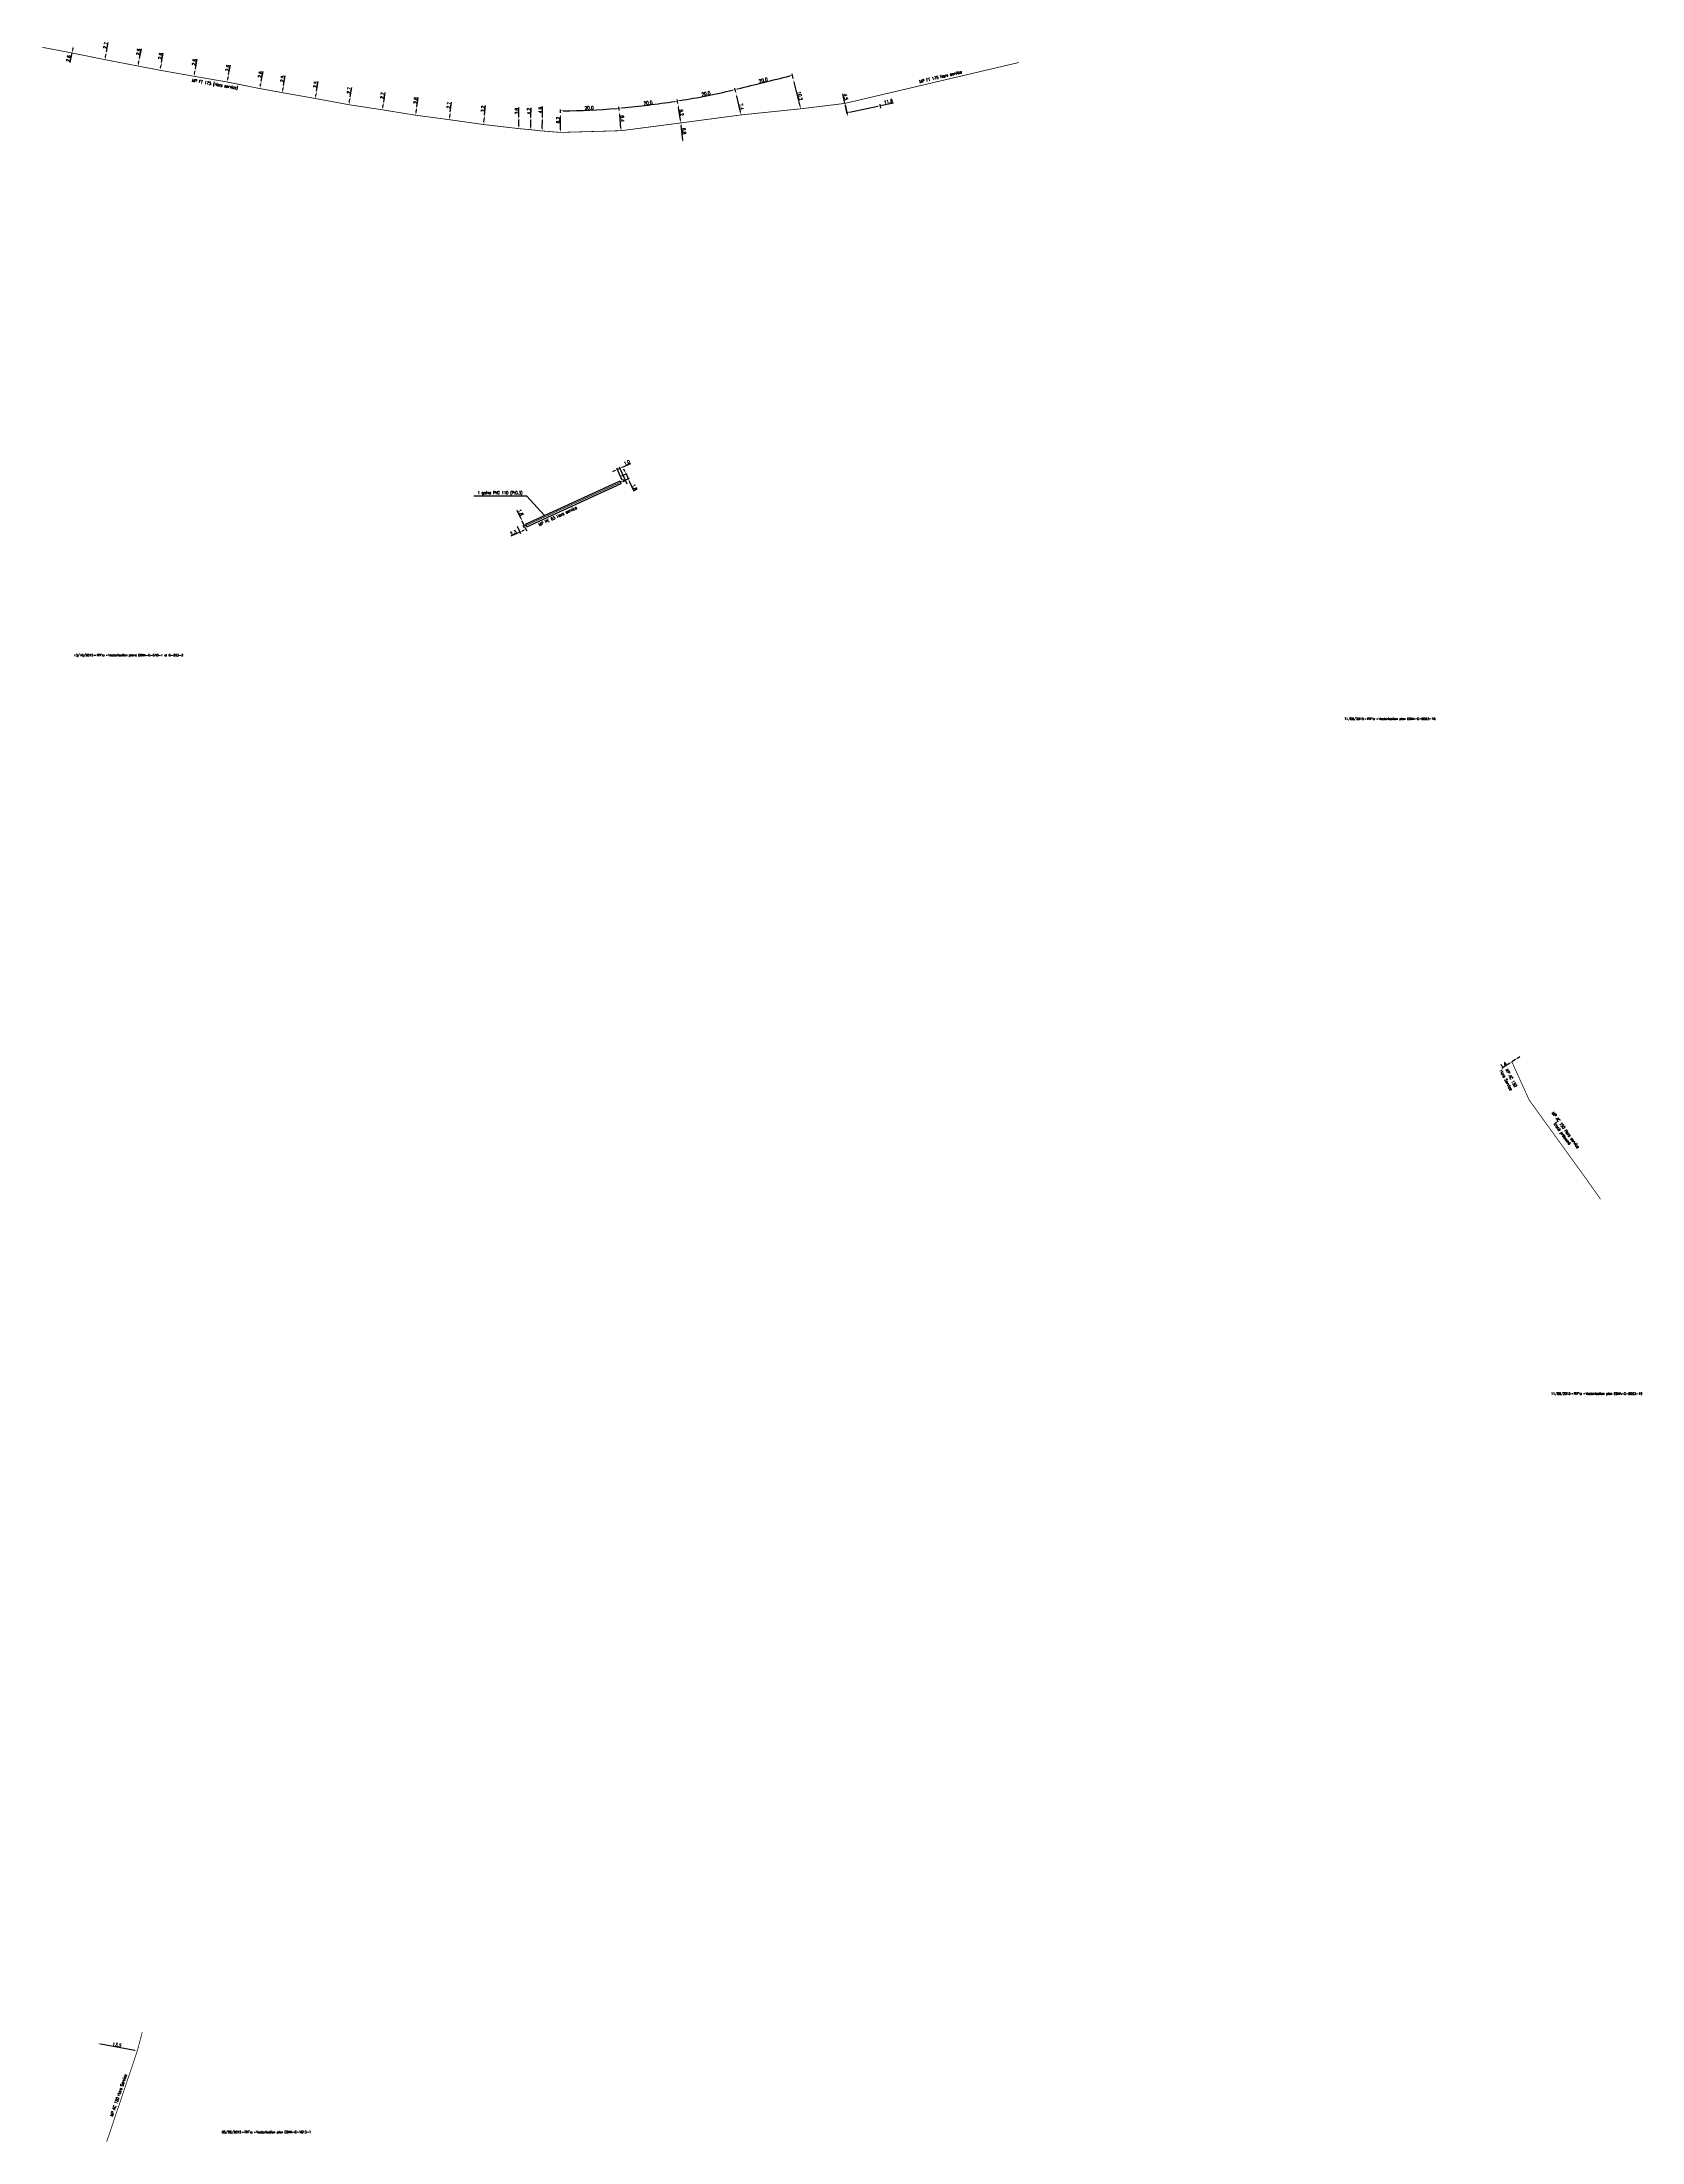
# Model space of a CAD drawing. Header units: millimetres. Extents: x 185000 to 185541, y 127257 to 127968.
import ezdxf
from ezdxf.enums import TextEntityAlignment as Align

# ---------------------------------------------------------------- set-up
doc = ezdxf.new("R2010")
doc.units = ezdxf.units.MM
doc.header["$PDMODE"] = 34
doc.layers.get('0').update_dxf_attribs({"linetype": 'CONTINUOUS'})
doc.layers.get('DEFPOINTS').update_dxf_attribs({"linetype": 'CONTINUOUS'})
doc.layers.add('G_908', color=5, linetype='CONTINUOUS')
doc.layers.add('G_910', color=7, linetype='CONTINUOUS', plot=False)
doc.styles.get("Standard").update_dxf_attribs({"font": 'romans.shx', "width": 0.85})
doc.linetypes.add('BP_HS', pattern='A,2,-1,["G",Standard,S=0.85,R=0,X=-0.27,Y=-0.4],-1', length=4)
doc.linetypes.add('G_TYPB_PE', pattern='A,5,-0.3,["o",Standard,S=1.5,R=0,X=0,Y=-0.5],-1.65', length=6.95)
doc.linetypes.add('MP_HS', pattern='A,2,-1,["G",Standard,S=0.85,R=0,X=-0.27,Y=-0.4],-1', length=4)
doc.dimstyles.get("Standard").update_dxf_attribs({"dimtxt": 1.5, "dimasz": 1.2, "dimexe": 0.625, "dimexo": 0.625, "dimgap": 0.25, "dimtad": 1, "dimdec": 1, "dimzin": 0, "dimdsep": 46, "dimtxsty": 'Standard', "dimcen": -0.5, "dimadec": 0, "dimazin": 0, "dimtfac": 1, "dimtdec": 1, "dimtmove": 0, "dimatfit": 3, "dimfxl": 0, "dimtolj": 1, "dimtzin": 0, "dimarcsym": 0})

# ---------------------------------------------------------------- blocks, each defined once
blk = doc.blocks.new('*D2')
at = {"layer": 'DEFPOINTS', "color": 0, "linetype": 'Continuous', "transparency": 16777216}
for p in [(185195.5, 127824.01), (185196.39, 127819.61), (185198.13, 127818.18)]:
    blk.add_point(p, dxfattribs=at)
at = {"layer": 'G_908', "color": 0, "linetype": 'Continuous', "lineweight": -2, "transparency": 16777216}
for p, q in [((185196.2, 127820.04), (185194.39, 127824.02)), ((185194.59, 127823.6), (185195.5, 127824.01)), ((185197.94, 127818.61), (185195.31, 127824.44)), ((185196.32, 127824.38), (185199.18, 127825.68)), ((185193.77, 127823.23), (185192.95, 127822.86))]:
    blk.add_line(p, q, dxfattribs=at)
at = {"layer": 'G_908', "color": 0, "linetype": 'Continuous', "transparency": 16777216}
for points in [[(185193.71, 127823.36), (185193.83, 127823.09), (185194.59, 127823.6)], [(185196.26, 127824.52), (185196.38, 127824.24), (185195.5, 127824.01)]]:
    blk.add_solid(points, dxfattribs=at)
at = {"layer": 'G_908', "color": 0, "linetype": 'Continuous', "transparency": 16777216, "insert": (185197.85, 127825.9), "char_height": 1.125, "attachment_point": 5, "rotation": 24.34102}
blk.add_mtext('\\A1;1.0', dxfattribs=at)
blk = doc.blocks.new('*D3')
at = {"layer": 'DEFPOINTS', "color": 0, "linetype": 'Continuous', "transparency": 16777216}
for p in [(185195.65, 127821.25), (185196.39, 127819.61), (185197.53, 127822.1)]:
    blk.add_point(p, dxfattribs=at)
at = {"layer": 'G_908', "color": 0, "linetype": 'Continuous', "lineweight": -2, "transparency": 16777216}
for p, q in [((185197.16, 127822.92), (185196.79, 127823.74)), ((185196.08, 127821.44), (185197.96, 127822.3)), ((185196.82, 127819.8), (185198.7, 127820.66)), ((185197.53, 127822.1), (185198.27, 127820.46)), ((185198.64, 127819.64), (185200.19, 127816.23))]:
    blk.add_line(p, q, dxfattribs=at)
at = {"layer": 'G_908', "color": 0, "linetype": 'Continuous', "transparency": 16777216}
for points in [[(185197.3, 127822.98), (185197.02, 127822.86), (185197.53, 127822.1)], [(185198.78, 127819.7), (185198.51, 127819.58), (185198.27, 127820.46)]]:
    blk.add_solid(points, dxfattribs=at)
at = {"layer": 'G_908', "color": 0, "linetype": 'Continuous', "transparency": 16777216, "insert": (185200.41, 127817.56), "char_height": 1.125, "attachment_point": 5, "rotation": 294.34102}
blk.add_mtext('\\A1;1.8', dxfattribs=at)
blk = doc.blocks.new('*D4')
at = {"layer": 'DEFPOINTS', "color": 0, "linetype": 'Continuous', "transparency": 16777216}
for p in [(185160.45, 127804.86), (185161.57, 127802.4), (185163.16, 127804.45)]:
    blk.add_point(p, dxfattribs=at)
at = {"layer": 'G_908', "color": 0, "linetype": 'Continuous', "lineweight": -2, "transparency": 16777216}
for p, q in [((185161.57, 127802.4), (185158.59, 127801.03)), ((185160.64, 127804.43), (185161.77, 127801.97)), ((185162.85, 127802.98), (185162.39, 127802.77)), ((185163.36, 127804.02), (185163.86, 127802.93))]:
    blk.add_line(p, q, dxfattribs=at)
at = {"layer": 'G_908', "color": 0, "linetype": 'Continuous', "transparency": 16777216}
for points in [[(185162.33, 127802.91), (185162.45, 127802.64), (185161.57, 127802.4)], [(185162.78, 127803.12), (185162.91, 127802.84), (185163.66, 127803.35)]]:
    blk.add_solid(points, dxfattribs=at)
at = {"layer": 'G_908', "color": 0, "linetype": 'Continuous', "transparency": 16777216, "insert": (185159.36, 127802.21), "char_height": 1.125, "attachment_point": 5, "rotation": 24.57431}
blk.add_mtext('\\A1;2.3', dxfattribs=at)
blk = doc.blocks.new('*D5')
at = {"layer": 'DEFPOINTS', "color": 0, "linetype": 'Continuous', "transparency": 16777216}
for p in [(185162.42, 127806.08), (185162.42, 127806.08), (185163.16, 127804.45)]:
    blk.add_point(p, dxfattribs=at)
at = {"layer": 'G_908', "color": 0, "linetype": 'Continuous', "lineweight": -2, "transparency": 16777216}
for p, q in [((185162.04, 127806.9), (185160.73, 127809.76)), ((185163.16, 127804.45), (185162.42, 127806.08)), ((185163.54, 127803.63), (185163.91, 127802.81))]:
    blk.add_line(p, q, dxfattribs=at)
at = {"layer": 'G_908', "color": 0, "linetype": 'Continuous', "transparency": 16777216}
for points in [[(185162.18, 127806.96), (185161.91, 127806.84), (185162.42, 127806.08)], [(185163.68, 127803.69), (185163.4, 127803.57), (185163.16, 127804.45)]]:
    blk.add_solid(points, dxfattribs=at)
at = {"layer": 'G_908', "color": 0, "linetype": 'Continuous', "transparency": 16777216, "insert": (185161.88, 127809.05), "char_height": 1.125, "attachment_point": 5, "rotation": 294.57431}
blk.add_mtext('\\A1;1.8', dxfattribs=at)
blk = doc.blocks.new('G_340_07')
at = {"color": 0, "linetype": 'Continuous', "const_width": 0.25, "flags": 128}
blk.add_lwpolyline([(0, 0), (0.35, 0)], dxfattribs=at)
at = {"color": 0, "linetype": 'Continuous', "flags": 128}
blk.add_lwpolyline([(0.35, -0.5), (0.35, 0.5)], dxfattribs=at)
at = {"color": 0, "linetype": 'Continuous', "width": 0.75, "flags": 3}
for tag, p in [('DEF_COUP', (0, -7.5)), ('DEF_LEG', (0, -5)), ('DEF_TYPE', (0, -10))]:
    blk.add_attdef(tag, text='', height=1.2, dxfattribs=at).set_placement(p, align=Align.MIDDLE)
blk = doc.blocks.new('*D6')
at = {"layer": 'DEFPOINTS', "color": 0, "linetype": 'Continuous', "ltscale": 0.5, "transparency": 16777216}
for p in [(185018.85, 127290.68), (185018.85, 127290.68), (185032.13, 127288.28)]:
    blk.add_point(p, dxfattribs=at)
at = {"layer": 'G_908', "color": 0, "linetype": 'Continuous', "lineweight": -2, "ltscale": 0.5, "transparency": 16777216}
blk.add_line((185031.25, 127288.44), (185019.73, 127290.52), dxfattribs=at)
at = {"layer": 'G_908', "color": 0, "linetype": 'Continuous', "ltscale": 0.5, "transparency": 16777216}
for points in [[(185019.76, 127290.67), (185019.71, 127290.38), (185018.85, 127290.68)], [(185031.27, 127288.59), (185031.22, 127288.29), (185032.13, 127288.28)]]:
    blk.add_solid(points, dxfattribs=at)
at = {"layer": 'G_908', "color": 0, "linetype": 'Continuous', "ltscale": 0.5, "transparency": 16777216, "insert": (185025.24, 127290.29), "char_height": 1.125, "attachment_point": 5, "rotation": 349.73379}
blk.add_mtext('\\A1;13.5', dxfattribs=at)
blk = doc.blocks.new('GIS_MODF')
at = {"color": 0, "linetype": 'Continuous', "flags": 128}
for points in [[(-2.26, -0.01), (-1.76, -0.01)], [(1.76, -0.01), (2.26, -0.01)]]:
    blk.add_lwpolyline(points, dxfattribs=at)
at = {"color": 0, "linetype": 'Continuous'}
blk.add_attdef('DATE', text='', height=0.75, dxfattribs=at).set_placement((-2.58, -0.39), align=Align.RIGHT)
at = {"color": 0, "linetype": 'Continuous', "width": 3.590909}
blk.add_attdef('USER', text='', height=0.75, dxfattribs=at).set_placement((-1.52, -0.39), (1.31, -0.39), align=Align.FIT)
at = {"color": 0, "linetype": 'Continuous'}
blk.add_attdef('DESC', (2.53, -0.39), '', height=0.75, dxfattribs=at)
blk = doc.blocks.new('*D7')
at = {"layer": 'DEFPOINTS', "color": 0, "linetype": 'Continuous', "ltscale": 0.5, "transparency": 16777216}
for p in [(185497.32, 127623.09), (185498.49, 127623.86), (185498.49, 127623.86)]:
    blk.add_point(p, dxfattribs=at)
at = {"layer": 'G_908', "color": 0, "linetype": 'Continuous', "lineweight": -2, "ltscale": 0.5, "transparency": 16777216}
for p, q in [((185499.24, 127624.36), (185500, 127624.85)), ((185496.57, 127622.59), (185493.91, 127620.84)), ((185498.49, 127623.86), (185497.32, 127623.09))]:
    blk.add_line(p, q, dxfattribs=at)
at = {"layer": 'G_908', "color": 0, "linetype": 'Continuous', "ltscale": 0.5, "transparency": 16777216}
for points in [[(185499.16, 127624.48), (185499.33, 127624.23), (185498.49, 127623.86)], [(185496.49, 127622.72), (185496.66, 127622.47), (185497.32, 127623.09)]]:
    blk.add_solid(points, dxfattribs=at)
at = {"layer": 'G_908', "color": 0, "linetype": 'Continuous', "ltscale": 0.5, "transparency": 16777216, "insert": (185494.45, 127622.09), "char_height": 1.125, "attachment_point": 5, "rotation": 33.42538}
blk.add_mtext('\\A1;1.4', dxfattribs=at)
blk = doc.blocks.new('*D8')
at = {"layer": 'DEFPOINTS', "color": 0, "linetype": 'Continuous', "ltscale": 0.5, "transparency": 16777216}
for p in [(185175.29, 127937.73), (185175.3, 127943.93), (185175.3, 127943.93)]:
    blk.add_point(p, dxfattribs=at)
at = {"layer": 'G_908', "color": 0, "linetype": 'Continuous', "lineweight": -2, "ltscale": 0.5, "transparency": 16777216}
blk.add_line((185175.29, 127938.63), (185175.3, 127943.03), dxfattribs=at)
at = {"layer": 'G_908', "color": 0, "linetype": 'Continuous', "ltscale": 0.5, "transparency": 16777216}
for points in [[(185175.14, 127938.63), (185175.44, 127938.63), (185175.29, 127937.73)], [(185175.15, 127943.03), (185175.45, 127943.03), (185175.3, 127943.93)]]:
    blk.add_solid(points, dxfattribs=at)
at = {"layer": 'G_908', "color": 0, "linetype": 'Continuous', "ltscale": 0.5, "transparency": 16777216, "insert": (185174.55, 127941.9), "char_height": 1.125, "attachment_point": 5, "rotation": 89.83767}
blk.add_mtext('\\A1;6.2', dxfattribs=at)
blk = doc.blocks.new('*D9')
at = {"layer": 'DEFPOINTS', "color": 0, "linetype": 'Continuous', "ltscale": 0.5, "transparency": 16777216}
for p in [(185195.29, 127944.63), (185195.29, 127944.63), (185195.86, 127938.31)]:
    blk.add_point(p, dxfattribs=at)
at = {"layer": 'G_908', "color": 0, "linetype": 'Continuous', "lineweight": -2, "ltscale": 0.5, "transparency": 16777216}
blk.add_line((185195.78, 127939.21), (185195.37, 127943.74), dxfattribs=at)
at = {"layer": 'G_908', "color": 0, "linetype": 'Continuous', "ltscale": 0.5, "transparency": 16777216}
for points in [[(185195.52, 127943.75), (185195.22, 127943.72), (185195.29, 127944.63)], [(185195.93, 127939.22), (185195.63, 127939.19), (185195.86, 127938.31)]]:
    blk.add_solid(points, dxfattribs=at)
at = {"layer": 'G_908', "color": 0, "linetype": 'Continuous', "ltscale": 0.5, "transparency": 16777216, "insert": (185196.25, 127942.41), "char_height": 1.125, "attachment_point": 5, "rotation": 275.12686}
blk.add_mtext('\\A1;6.4', dxfattribs=at)
blk = doc.blocks.new('*D10')
at = {"layer": 'DEFPOINTS', "color": 0, "linetype": 'Continuous', "ltscale": 0.5, "transparency": 16777216}
for p in [(185215.15, 127947.02), (185215.15, 127947.02), (185216.11, 127940.95)]:
    blk.add_point(p, dxfattribs=at)
at = {"layer": 'G_908', "color": 0, "linetype": 'Continuous', "lineweight": -2, "ltscale": 0.5, "transparency": 16777216}
blk.add_line((185215.97, 127941.83), (185215.29, 127946.13), dxfattribs=at)
at = {"layer": 'G_908', "color": 0, "linetype": 'Continuous', "ltscale": 0.5, "transparency": 16777216}
for points in [[(185215.44, 127946.15), (185215.14, 127946.11), (185215.15, 127947.02)], [(185216.12, 127941.86), (185215.83, 127941.81), (185216.11, 127940.95)]]:
    blk.add_solid(points, dxfattribs=at)
at = {"layer": 'G_908', "color": 0, "linetype": 'Continuous', "ltscale": 0.5, "transparency": 16777216, "insert": (185216.32, 127944.42), "char_height": 1.125, "attachment_point": 5, "rotation": 279.02349}
blk.add_mtext('\\A1;6.2', dxfattribs=at)
blk = doc.blocks.new('*D11')
at = {"layer": 'DEFPOINTS', "color": 0, "linetype": 'Continuous', "ltscale": 0.5, "transparency": 16777216}
for p in [(185216.11, 127940.95), (185216.11, 127940.95), (185216.82, 127934.23)]:
    blk.add_point(p, dxfattribs=at)
at = {"layer": 'G_908', "color": 0, "linetype": 'Continuous', "lineweight": -2, "ltscale": 0.5, "transparency": 16777216}
for p, q in [((185216.73, 127935.13), (185216.21, 127940.05)), ((185216.58, 127940.99), (185216.58, 127940.99))]:
    blk.add_line(p, q, dxfattribs=at)
at = {"layer": 'G_908', "color": 0, "linetype": 'Continuous', "ltscale": 0.5, "transparency": 16777216}
for points in [[(185216.36, 127940.07), (185216.06, 127940.03), (185216.11, 127940.95)], [(185216.87, 127935.14), (185216.58, 127935.11), (185216.82, 127934.23)]]:
    blk.add_solid(points, dxfattribs=at)
at = {"layer": 'G_908', "color": 0, "linetype": 'Continuous', "ltscale": 0.5, "transparency": 16777216, "insert": (185217.16, 127938.17), "char_height": 1.125, "attachment_point": 5, "rotation": 275.99375}
blk.add_mtext('\\A1;6.8', dxfattribs=at)
blk = doc.blocks.new('*D12')
at = {"layer": 'DEFPOINTS', "color": 0, "linetype": 'Continuous', "ltscale": 0.5, "transparency": 16777216}
for p in [(185234.78, 127950.85), (185234.78, 127950.85), (185236.51, 127943.66)]:
    blk.add_point(p, dxfattribs=at)
at = {"layer": 'G_908', "color": 0, "linetype": 'Continuous', "lineweight": -2, "ltscale": 0.5, "transparency": 16777216}
blk.add_line((185236.3, 127944.53), (185234.99, 127949.98), dxfattribs=at)
at = {"layer": 'G_908', "color": 0, "linetype": 'Continuous', "ltscale": 0.5, "transparency": 16777216}
for points in [[(185235.14, 127950.01), (185234.84, 127949.94), (185234.78, 127950.85)], [(185236.45, 127944.57), (185236.15, 127944.5), (185236.51, 127943.66)]]:
    blk.add_solid(points, dxfattribs=at)
at = {"layer": 'G_908', "color": 0, "linetype": 'Continuous', "ltscale": 0.5, "transparency": 16777216, "insert": (185236.6, 127946.48), "char_height": 1.125, "attachment_point": 5, "rotation": 283.522}
blk.add_mtext('\\A1;7.4', dxfattribs=at)
blk = doc.blocks.new('*D13')
at = {"layer": 'DEFPOINTS', "color": 0, "linetype": 'Continuous', "ltscale": 0.5, "transparency": 16777216}
for p in [(185254.22, 127955.57), (185254.22, 127955.57), (185256.72, 127945.73)]:
    blk.add_point(p, dxfattribs=at)
at = {"layer": 'G_908', "color": 0, "linetype": 'Continuous', "lineweight": -2, "ltscale": 0.5, "transparency": 16777216}
blk.add_line((185256.5, 127946.6), (185254.44, 127954.69), dxfattribs=at)
at = {"layer": 'G_908', "color": 0, "linetype": 'Continuous', "ltscale": 0.5, "transparency": 16777216}
for points in [[(185254.58, 127954.73), (185254.29, 127954.66), (185254.22, 127955.57)], [(185256.64, 127946.64), (185256.35, 127946.56), (185256.72, 127945.73)]]:
    blk.add_solid(points, dxfattribs=at)
at = {"layer": 'G_908', "color": 0, "linetype": 'Continuous', "ltscale": 0.5, "transparency": 16777216, "insert": (185256.38, 127950.1), "char_height": 1.125, "attachment_point": 5, "rotation": 284.27961}
blk.add_mtext('\\A1;10.2', dxfattribs=at)
blk = doc.blocks.new('*D14')
at = {"layer": 'DEFPOINTS', "color": 0, "linetype": 'Continuous', "ltscale": 0.5, "transparency": 16777216}
for p in [(185271.58, 127947.55), (185283.6, 127946.82), (185283.87, 127945.53)]:
    blk.add_point(p, dxfattribs=at)
at = {"layer": 'G_908', "color": 0, "linetype": 'Continuous', "lineweight": -2, "ltscale": 0.5, "transparency": 16777216}
for p, q in [((185271.68, 127947.09), (185272.34, 127943.99)), ((185273.12, 127944.63), (185282.71, 127946.64)), ((185283.77, 127945.98), (185283.5, 127947.28)), ((185283.6, 127946.82), (185288.01, 127947.75))]:
    blk.add_line(p, q, dxfattribs=at)
at = {"layer": 'G_908', "color": 0, "linetype": 'Continuous', "ltscale": 0.5, "transparency": 16777216}
for points in [[(185273.09, 127944.78), (185273.15, 127944.48), (185272.24, 127944.45)], [(185282.68, 127946.79), (185282.75, 127946.49), (185283.6, 127946.82)]]:
    blk.add_solid(points, dxfattribs=at)
at = {"layer": 'G_908', "color": 0, "linetype": 'Continuous', "ltscale": 0.5, "transparency": 16777216, "insert": (185286.31, 127948.16), "char_height": 1.125, "attachment_point": 5, "rotation": 11.82639}
blk.add_mtext('\\A1;11.6', dxfattribs=at)
blk = doc.blocks.new('*D15')
at = {"layer": 'DEFPOINTS', "color": 0, "linetype": 'Continuous', "ltscale": 0.5, "transparency": 16777216}
for p in [(185271.58, 127947.55), (185272.51, 127943.15), (185272.51, 127943.15)]:
    blk.add_point(p, dxfattribs=at)
at = {"layer": 'G_908', "color": 0, "linetype": 'Continuous', "lineweight": -2, "ltscale": 0.5, "transparency": 16777216}
for p, q in [((185271.58, 127947.55), (185270.9, 127950.76)), ((185272.33, 127944.03), (185271.77, 127946.67))]:
    blk.add_line(p, q, dxfattribs=at)
at = {"layer": 'G_908', "color": 0, "linetype": 'Continuous', "ltscale": 0.5, "transparency": 16777216}
for points in [[(185271.91, 127946.7), (185271.62, 127946.64), (185271.58, 127947.55)], [(185272.47, 127944.06), (185272.18, 127944), (185272.51, 127943.15)]]:
    blk.add_solid(points, dxfattribs=at)
at = {"layer": 'G_908', "color": 0, "linetype": 'Continuous', "ltscale": 0.5, "transparency": 16777216, "insert": (185271.88, 127949.75), "char_height": 1.125, "attachment_point": 5, "rotation": 281.94645}
blk.add_mtext('\\A1;4.5', dxfattribs=at)
blk = doc.blocks.new('*D16')
at = {"layer": 'DEFPOINTS', "color": 0, "linetype": 'Continuous', "ltscale": 0.5, "transparency": 16777216}
for p in [(185169.17, 127938.21), (185169.23, 127942.76), (185169.23, 127942.76)]:
    blk.add_point(p, dxfattribs=at)
at = {"layer": 'G_908', "color": 0, "linetype": 'Continuous', "lineweight": -2, "ltscale": 0.5, "transparency": 16777216}
for p, q in [((185169.23, 127942.76), (185169.28, 127946.46)), ((185169.18, 127939.11), (185169.22, 127941.86))]:
    blk.add_line(p, q, dxfattribs=at)
at = {"layer": 'G_908', "color": 0, "linetype": 'Continuous', "ltscale": 0.5, "transparency": 16777216}
for points in [[(185169.03, 127939.12), (185169.33, 127939.11), (185169.17, 127938.21)], [(185169.07, 127941.87), (185169.37, 127941.86), (185169.23, 127942.76)]]:
    blk.add_solid(points, dxfattribs=at)
at = {"layer": 'G_908', "color": 0, "linetype": 'Continuous', "ltscale": 0.5, "transparency": 16777216, "insert": (185168.52, 127945.28), "char_height": 1.125, "attachment_point": 5, "rotation": 89.19266}
blk.add_mtext('\\A1;4.6', dxfattribs=at)
blk = doc.blocks.new('*D17')
at = {"layer": 'DEFPOINTS', "color": 0, "linetype": 'Continuous', "ltscale": 0.5, "transparency": 16777216}
for p in [(185165.28, 127938.64), (185165.33, 127942.82), (185165.33, 127942.82)]:
    blk.add_point(p, dxfattribs=at)
at = {"layer": 'G_908', "color": 0, "linetype": 'Continuous', "lineweight": -2, "ltscale": 0.5, "transparency": 16777216}
for p, q in [((185165.33, 127942.82), (185165.38, 127946.09)), ((185165.29, 127939.54), (185165.32, 127941.92))]:
    blk.add_line(p, q, dxfattribs=at)
at = {"layer": 'G_908', "color": 0, "linetype": 'Continuous', "ltscale": 0.5, "transparency": 16777216}
for points in [[(185165.14, 127939.54), (185165.44, 127939.53), (185165.28, 127938.64)], [(185165.17, 127941.92), (185165.47, 127941.91), (185165.33, 127942.82)]]:
    blk.add_solid(points, dxfattribs=at)
at = {"layer": 'G_908', "color": 0, "linetype": 'Continuous', "ltscale": 0.5, "transparency": 16777216, "insert": (185164.61, 127944.92), "char_height": 1.125, "attachment_point": 5, "rotation": 89.2191}
blk.add_mtext('\\A1;4.2', dxfattribs=at)
blk = doc.blocks.new('*D18')
at = {"layer": 'DEFPOINTS', "color": 0, "linetype": 'Continuous', "ltscale": 0.5, "transparency": 16777216}
for p in [(185161.26, 127939.01), (185161.27, 127942.84), (185161.27, 127942.84)]:
    blk.add_point(p, dxfattribs=at)
at = {"layer": 'G_908', "color": 0, "linetype": 'Continuous', "lineweight": -2, "ltscale": 0.5, "transparency": 16777216}
for p, q in [((185161.27, 127942.84), (185161.28, 127946.12)), ((185161.26, 127939.91), (185161.27, 127941.94))]:
    blk.add_line(p, q, dxfattribs=at)
at = {"layer": 'G_908', "color": 0, "linetype": 'Continuous', "ltscale": 0.5, "transparency": 16777216}
for points in [[(185161.11, 127939.91), (185161.41, 127939.91), (185161.26, 127939.01)], [(185161.12, 127941.94), (185161.42, 127941.94), (185161.27, 127942.84)]]:
    blk.add_solid(points, dxfattribs=at)
at = {"layer": 'G_908', "color": 0, "linetype": 'Continuous', "ltscale": 0.5, "transparency": 16777216, "insert": (185160.53, 127944.93), "char_height": 1.125, "attachment_point": 5, "rotation": 89.78627}
blk.add_mtext('\\A1;3.8', dxfattribs=at)
blk = doc.blocks.new('*D19')
at = {"layer": 'DEFPOINTS', "color": 0, "linetype": 'Continuous', "ltscale": 0.5, "transparency": 16777216}
for p in [(185149.37, 127940.39), (185149.65, 127943.52), (185149.65, 127943.52)]:
    blk.add_point(p, dxfattribs=at)
at = {"layer": 'G_908', "color": 0, "linetype": 'Continuous', "lineweight": -2, "ltscale": 0.5, "transparency": 16777216}
for p, q in [((185149.65, 127943.52), (185149.95, 127946.79)), ((185149.45, 127941.28), (185149.57, 127942.63))]:
    blk.add_line(p, q, dxfattribs=at)
at = {"layer": 'G_908', "color": 0, "linetype": 'Continuous', "ltscale": 0.5, "transparency": 16777216}
for points in [[(185149.3, 127941.3), (185149.6, 127941.27), (185149.37, 127940.39)], [(185149.42, 127942.64), (185149.72, 127942.61), (185149.65, 127943.52)]]:
    blk.add_solid(points, dxfattribs=at)
at = {"layer": 'G_908', "color": 0, "linetype": 'Continuous', "ltscale": 0.5, "transparency": 16777216, "insert": (185149.09, 127945.67), "char_height": 1.125, "attachment_point": 5, "rotation": 84.84816}
blk.add_mtext('\\A1;3.2', dxfattribs=at)
blk = doc.blocks.new('*D20')
at = {"layer": 'DEFPOINTS', "color": 0, "linetype": 'Continuous', "ltscale": 0.5, "transparency": 16777216}
for p in [(185138.06, 127944.74), (185138.06, 127944.74), (185137.75, 127942.03)]:
    blk.add_point(p, dxfattribs=at)
at = {"layer": 'G_908', "color": 0, "linetype": 'Continuous', "lineweight": -2, "ltscale": 0.5, "transparency": 16777216}
for p, q in [((185138.06, 127944.74), (185138.43, 127948)), ((185137.85, 127942.93), (185137.95, 127943.85))]:
    blk.add_line(p, q, dxfattribs=at)
at = {"layer": 'G_908', "color": 0, "linetype": 'Continuous', "ltscale": 0.5, "transparency": 16777216}
for points in [[(185137.8, 127943.87), (185138.1, 127943.83), (185138.06, 127944.74)], [(185137.7, 127942.94), (185138, 127942.91), (185137.75, 127942.03)]]:
    blk.add_solid(points, dxfattribs=at)
at = {"layer": 'G_908', "color": 0, "linetype": 'Continuous', "ltscale": 0.5, "transparency": 16777216, "insert": (185137.55, 127946.9), "char_height": 1.125, "attachment_point": 5, "rotation": 83.45776}
blk.add_mtext('\\A1;2.7', dxfattribs=at)
blk = doc.blocks.new('*D21')
at = {"layer": 'DEFPOINTS', "color": 0, "linetype": 'Continuous', "ltscale": 0.5, "transparency": 16777216}
for p in [(185126.75, 127946.34), (185126.75, 127946.34), (185126.33, 127943.55)]:
    blk.add_point(p, dxfattribs=at)
at = {"layer": 'G_908', "color": 0, "linetype": 'Continuous', "lineweight": -2, "ltscale": 0.5, "transparency": 16777216}
for p, q in [((185126.47, 127944.44), (185126.62, 127945.45)), ((185126.75, 127946.34), (185127.23, 127949.58))]:
    blk.add_line(p, q, dxfattribs=at)
at = {"layer": 'G_908', "color": 0, "linetype": 'Continuous', "ltscale": 0.5, "transparency": 16777216}
for points in [[(185126.32, 127944.46), (185126.61, 127944.42), (185126.33, 127943.55)], [(185126.47, 127945.47), (185126.76, 127945.43), (185126.75, 127946.34)]]:
    blk.add_solid(points, dxfattribs=at)
at = {"layer": 'G_908', "color": 0, "linetype": 'Continuous', "ltscale": 0.5, "transparency": 16777216, "insert": (185126.31, 127948.52), "char_height": 1.125, "attachment_point": 5, "rotation": 81.5388}
blk.add_mtext('\\A1;2.8', dxfattribs=at)
blk = doc.blocks.new('*D22')
at = {"layer": 'DEFPOINTS', "color": 0, "linetype": 'Continuous', "ltscale": 0.5, "transparency": 16777216}
for p in [(185115.12, 127945.37), (185115.51, 127948.01), (185115.51, 127948.01)]:
    blk.add_point(p, dxfattribs=at)
at = {"layer": 'G_908', "color": 0, "linetype": 'Continuous', "lineweight": -2, "ltscale": 0.5, "transparency": 16777216}
for p, q in [((185115.25, 127946.26), (185115.38, 127947.12)), ((185115.51, 127948.01), (185115.99, 127951.25))]:
    blk.add_line(p, q, dxfattribs=at)
at = {"layer": 'G_908', "color": 0, "linetype": 'Continuous', "ltscale": 0.5, "transparency": 16777216}
for points in [[(185115.1, 127946.28), (185115.4, 127946.24), (185115.12, 127945.37)], [(185115.23, 127947.14), (185115.53, 127947.1), (185115.51, 127948.01)]]:
    blk.add_solid(points, dxfattribs=at)
at = {"layer": 'G_908', "color": 0, "linetype": 'Continuous', "ltscale": 0.5, "transparency": 16777216, "insert": (185115.08, 127950.19), "char_height": 1.125, "attachment_point": 5, "rotation": 81.5388}
blk.add_mtext('\\A1;2.7', dxfattribs=at)
blk = doc.blocks.new('*D23')
at = {"layer": 'DEFPOINTS', "color": 0, "linetype": 'Continuous', "ltscale": 0.5, "transparency": 16777216}
for p in [(185103.73, 127947.11), (185104.17, 127949.72), (185104.17, 127949.72)]:
    blk.add_point(p, dxfattribs=at)
at = {"layer": 'G_908', "color": 0, "linetype": 'Continuous', "lineweight": -2, "ltscale": 0.5, "transparency": 16777216}
for p, q in [((185104.17, 127949.72), (185104.72, 127952.95)), ((185103.88, 127948), (185104.02, 127948.83))]:
    blk.add_line(p, q, dxfattribs=at)
at = {"layer": 'G_908', "color": 0, "linetype": 'Continuous', "ltscale": 0.5, "transparency": 16777216}
for points in [[(185103.73, 127948.02), (185104.03, 127947.97), (185103.73, 127947.11)], [(185103.87, 127948.86), (185104.17, 127948.81), (185104.17, 127949.72)]]:
    blk.add_solid(points, dxfattribs=at)
at = {"layer": 'G_908', "color": 0, "linetype": 'Continuous', "ltscale": 0.5, "transparency": 16777216, "insert": (185103.78, 127951.91), "char_height": 1.125, "attachment_point": 5, "rotation": 80.39308}
blk.add_mtext('\\A1;2.7', dxfattribs=at)
blk = doc.blocks.new('*D24')
at = {"layer": 'DEFPOINTS', "color": 0, "linetype": 'Continuous', "ltscale": 0.5, "transparency": 16777216}
for p in [(185092.82, 127951.69), (185092.82, 127951.69), (185092.39, 127949.21)]:
    blk.add_point(p, dxfattribs=at)
at = {"layer": 'G_908', "color": 0, "linetype": 'Continuous', "lineweight": -2, "ltscale": 0.5, "transparency": 16777216}
for p, q in [((185092.82, 127951.69), (185093.38, 127954.92)), ((185092.54, 127950.09), (185092.67, 127950.8))]:
    blk.add_line(p, q, dxfattribs=at)
at = {"layer": 'G_908', "color": 0, "linetype": 'Continuous', "ltscale": 0.5, "transparency": 16777216}
for points in [[(185092.52, 127950.83), (185092.81, 127950.78), (185092.82, 127951.69)], [(185092.39, 127950.12), (185092.69, 127950.07), (185092.39, 127949.21)]]:
    blk.add_solid(points, dxfattribs=at)
at = {"layer": 'G_908', "color": 0, "linetype": 'Continuous', "ltscale": 0.5, "transparency": 16777216, "insert": (185092.44, 127953.88), "char_height": 1.125, "attachment_point": 5, "rotation": 80.12771}
blk.add_mtext('\\A1;2.5', dxfattribs=at)
blk = doc.blocks.new('*D25')
at = {"layer": 'DEFPOINTS', "color": 0, "linetype": 'Continuous', "ltscale": 0.5, "transparency": 16777216}
for p in [(185081.64, 127953.65), (185081.64, 127953.65), (185081.21, 127951.19)]:
    blk.add_point(p, dxfattribs=at)
at = {"layer": 'G_908', "color": 0, "linetype": 'Continuous', "lineweight": -2, "ltscale": 0.5, "transparency": 16777216}
for p, q in [((185081.36, 127952.08), (185081.49, 127952.77)), ((185081.64, 127953.65), (185082.21, 127956.88))]:
    blk.add_line(p, q, dxfattribs=at)
at = {"layer": 'G_908', "color": 0, "linetype": 'Continuous', "ltscale": 0.5, "transparency": 16777216}
for points in [[(185081.22, 127952.1), (185081.51, 127952.05), (185081.21, 127951.19)], [(185081.34, 127952.79), (185081.63, 127952.74), (185081.64, 127953.65)]]:
    blk.add_solid(points, dxfattribs=at)
at = {"layer": 'G_908', "color": 0, "linetype": 'Continuous', "ltscale": 0.5, "transparency": 16777216, "insert": (185081.26, 127955.84), "char_height": 1.125, "attachment_point": 5, "rotation": 80.02517}
blk.add_mtext('\\A1;2.5', dxfattribs=at)
blk = doc.blocks.new('*D26')
at = {"layer": 'DEFPOINTS', "color": 0, "linetype": 'Continuous', "ltscale": 0.5, "transparency": 16777216}
for p in [(185073.58, 127952.58), (185074.07, 127955.11), (185074.07, 127955.11)]:
    blk.add_point(p, dxfattribs=at)
at = {"layer": 'G_908', "color": 0, "linetype": 'Continuous', "lineweight": -2, "ltscale": 0.5, "transparency": 16777216}
for p, q in [((185073.75, 127953.47), (185073.9, 127954.22)), ((185074.07, 127955.11), (185074.69, 127958.33))]:
    blk.add_line(p, q, dxfattribs=at)
at = {"layer": 'G_908', "color": 0, "linetype": 'Continuous', "ltscale": 0.5, "transparency": 16777216}
for points in [[(185073.61, 127953.5), (185073.9, 127953.44), (185073.58, 127952.58)], [(185073.75, 127954.25), (185074.05, 127954.2), (185074.07, 127955.11)]]:
    blk.add_solid(points, dxfattribs=at)
at = {"layer": 'G_908', "color": 0, "linetype": 'Continuous', "ltscale": 0.5, "transparency": 16777216, "insert": (185073.73, 127957.3), "char_height": 1.125, "attachment_point": 5, "rotation": 79.11475}
blk.add_mtext('\\A1;2.6', dxfattribs=at)
blk = doc.blocks.new('*D27')
at = {"layer": 'DEFPOINTS', "color": 0, "linetype": 'Continuous', "ltscale": 0.5, "transparency": 16777216}
for p in [(185062.53, 127954.8), (185063.04, 127957.32), (185063.04, 127957.32)]:
    blk.add_point(p, dxfattribs=at)
at = {"layer": 'G_908', "color": 0, "linetype": 'Continuous', "lineweight": -2, "ltscale": 0.5, "transparency": 16777216}
for p, q in [((185063.04, 127957.32), (185063.68, 127960.53)), ((185062.71, 127955.68), (185062.86, 127956.43))]:
    blk.add_line(p, q, dxfattribs=at)
at = {"layer": 'G_908', "color": 0, "linetype": 'Continuous', "ltscale": 0.5, "transparency": 16777216}
for points in [[(185062.56, 127955.71), (185062.86, 127955.65), (185062.53, 127954.8)], [(185062.71, 127956.46), (185063.01, 127956.41), (185063.04, 127957.32)]]:
    blk.add_solid(points, dxfattribs=at)
at = {"layer": 'G_908', "color": 0, "linetype": 'Continuous', "ltscale": 0.5, "transparency": 16777216, "insert": (185062.71, 127959.51), "char_height": 1.125, "attachment_point": 5, "rotation": 78.66205}
blk.add_mtext('\\A1;2.6', dxfattribs=at)
blk = doc.blocks.new('*D28')
at = {"layer": 'DEFPOINTS', "color": 0, "linetype": 'Continuous', "ltscale": 0.5, "transparency": 16777216}
for p in [(185051.78, 127959.27), (185051.78, 127959.27), (185051.34, 127956.73)]:
    blk.add_point(p, dxfattribs=at)
at = {"layer": 'G_908', "color": 0, "linetype": 'Continuous', "lineweight": -2, "ltscale": 0.5, "transparency": 16777216}
for p, q in [((185051.78, 127959.27), (185052.34, 127962.5)), ((185051.49, 127957.62), (185051.62, 127958.39))]:
    blk.add_line(p, q, dxfattribs=at)
at = {"layer": 'G_908', "color": 0, "linetype": 'Continuous', "ltscale": 0.5, "transparency": 16777216}
for points in [[(185051.48, 127958.41), (185051.77, 127958.36), (185051.78, 127959.27)], [(185051.34, 127957.64), (185051.64, 127957.59), (185051.34, 127956.73)]]:
    blk.add_solid(points, dxfattribs=at)
at = {"layer": 'G_908', "color": 0, "linetype": 'Continuous', "ltscale": 0.5, "transparency": 16777216, "insert": (185051.39, 127961.46), "char_height": 1.125, "attachment_point": 5, "rotation": 80.17294}
blk.add_mtext('\\A1;2.6', dxfattribs=at)
blk = doc.blocks.new('*D29')
at = {"layer": 'DEFPOINTS', "color": 0, "linetype": 'Continuous', "ltscale": 0.5, "transparency": 16777216}
for p in [(185039.86, 127958.76), (185040.34, 127961.36), (185040.34, 127961.36)]:
    blk.add_point(p, dxfattribs=at)
at = {"layer": 'G_908', "color": 0, "linetype": 'Continuous', "lineweight": -2, "ltscale": 0.5, "transparency": 16777216}
for p, q in [((185040.02, 127959.64), (185040.17, 127960.47)), ((185040.34, 127961.36), (185040.92, 127964.58))]:
    blk.add_line(p, q, dxfattribs=at)
at = {"layer": 'G_908', "color": 0, "linetype": 'Continuous', "ltscale": 0.5, "transparency": 16777216}
for points in [[(185039.88, 127959.67), (185040.17, 127959.62), (185039.86, 127958.76)], [(185040.03, 127960.5), (185040.32, 127960.44), (185040.34, 127961.36)]]:
    blk.add_solid(points, dxfattribs=at)
at = {"layer": 'G_908', "color": 0, "linetype": 'Continuous', "ltscale": 0.5, "transparency": 16777216, "insert": (185039.97, 127963.55), "char_height": 1.125, "attachment_point": 5, "rotation": 79.68385}
blk.add_mtext('\\A1;2.6', dxfattribs=at)
blk = doc.blocks.new('*D30')
at = {"layer": 'DEFPOINTS', "color": 0, "linetype": 'Continuous', "ltscale": 0.5, "transparency": 16777216}
for p in [(185032.36, 127960.21), (185032.87, 127962.77), (185032.87, 127962.77)]:
    blk.add_point(p, dxfattribs=at)
at = {"layer": 'G_908', "color": 0, "linetype": 'Continuous', "lineweight": -2, "ltscale": 0.5, "transparency": 16777216}
for p, q in [((185032.87, 127962.77), (185033.5, 127965.99)), ((185032.54, 127961.09), (185032.69, 127961.89))]:
    blk.add_line(p, q, dxfattribs=at)
at = {"layer": 'G_908', "color": 0, "linetype": 'Continuous', "ltscale": 0.5, "transparency": 16777216}
for points in [[(185032.39, 127961.12), (185032.68, 127961.06), (185032.36, 127960.21)], [(185032.55, 127961.91), (185032.84, 127961.86), (185032.87, 127962.77)]]:
    blk.add_solid(points, dxfattribs=at)
at = {"layer": 'G_908', "color": 0, "linetype": 'Continuous', "ltscale": 0.5, "transparency": 16777216, "insert": (185032.54, 127964.96), "char_height": 1.125, "attachment_point": 5, "rotation": 78.85219}
blk.add_mtext('\\A1;2.6', dxfattribs=at)
blk = doc.blocks.new('*D31')
at = {"layer": 'DEFPOINTS', "color": 0, "linetype": 'Continuous', "ltscale": 0.5, "transparency": 16777216}
for p in [(185021.18, 127962.35), (185021.68, 127964.96), (185021.68, 127964.96)]:
    blk.add_point(p, dxfattribs=at)
at = {"layer": 'G_908', "color": 0, "linetype": 'Continuous', "lineweight": -2, "ltscale": 0.5, "transparency": 16777216}
for p, q in [((185021.68, 127964.96), (185022.3, 127968.18)), ((185021.35, 127963.23), (185021.51, 127964.07))]:
    blk.add_line(p, q, dxfattribs=at)
at = {"layer": 'G_908', "color": 0, "linetype": 'Continuous', "ltscale": 0.5, "transparency": 16777216}
for points in [[(185021.2, 127963.26), (185021.49, 127963.2), (185021.18, 127962.35)], [(185021.36, 127964.1), (185021.66, 127964.05), (185021.68, 127964.96)]]:
    blk.add_solid(points, dxfattribs=at)
at = {"layer": 'G_908', "color": 0, "linetype": 'Continuous', "ltscale": 0.5, "transparency": 16777216, "insert": (185021.34, 127967.15), "char_height": 1.125, "attachment_point": 5, "rotation": 79.08976}
blk.add_mtext('\\A1;2.7', dxfattribs=at)
blk = doc.blocks.new('*D32')
at = {"layer": 'DEFPOINTS', "color": 0, "linetype": 'Continuous', "ltscale": 0.5, "transparency": 16777216}
for p in [(185010.51, 127967.15), (185010.51, 127967.15), (185010, 127964.64)]:
    blk.add_point(p, dxfattribs=at)
at = {"layer": 'G_908', "color": 0, "linetype": 'Continuous', "lineweight": -2, "ltscale": 0.5, "transparency": 16777216}
for p, q in [((185010.33, 127966.27), (185010.18, 127965.53)), ((185010, 127964.64), (185009.34, 127961.43))]:
    blk.add_line(p, q, dxfattribs=at)
at = {"layer": 'G_908', "color": 0, "linetype": 'Continuous', "ltscale": 0.5, "transparency": 16777216}
for points in [[(185010.19, 127966.3), (185010.48, 127966.24), (185010.51, 127967.15)], [(185010.03, 127965.56), (185010.33, 127965.5), (185010, 127964.64)]]:
    blk.add_solid(points, dxfattribs=at)
at = {"layer": 'G_908', "color": 0, "linetype": 'Continuous', "ltscale": 0.5, "transparency": 16777216, "insert": (185008.85, 127962.75), "char_height": 1.125, "attachment_point": 5, "rotation": 78.44173}
blk.add_mtext('\\A1;2.6', dxfattribs=at)
blk = doc.blocks.new('*D33')
at = {"layer": 'DEFPOINTS', "color": 0, "linetype": 'Continuous', "ltscale": 0.5, "transparency": 16777216}
for p in [(185188.56, 127945.44), (185195.29, 127944.63), (185175.29, 127937.73), (185175.3, 127943.93), (185195.86, 127938.31)]:
    blk.add_point(p, dxfattribs=at)
at = {"layer": 'G_908', "color": 0, "linetype": 'Continuous', "lineweight": -2, "ltscale": 0.5, "transparency": 16777216}
for p, q in [((185175.31, 127944.4), (185175.31, 127945.54)), ((185195.25, 127945.1), (185195.13, 127946.4))]:
    blk.add_line(p, q, dxfattribs=at)
blk.add_arc((185175.92, 128160.57), 215.5, 270.07695, 274.88758, dxfattribs=at)
at = {"layer": 'G_908', "color": 0, "linetype": 'Continuous', "ltscale": 0.5, "transparency": 16777216}
for points in [[(185176.21, 127944.92), (185176.21, 127945.22), (185175.31, 127945.07)], [(185194.27, 127946), (185194.29, 127945.7), (185195.18, 127945.93)]]:
    blk.add_solid(points, dxfattribs=at)
at = {"layer": 'G_908', "color": 0, "linetype": 'Continuous', "ltscale": 0.5, "transparency": 16777216, "insert": (185185.04, 127946.01), "char_height": 1.125, "attachment_point": 5, "rotation": 2.43354}
blk.add_mtext('\\A1;20.0', dxfattribs=at)
blk = doc.blocks.new('*D34')
at = {"layer": 'DEFPOINTS', "color": 0, "linetype": 'Continuous', "ltscale": 0.5, "transparency": 16777216}
for p in [(185195.29, 127944.63), (185201.78, 127946.6), (185215.15, 127947.02), (185195.86, 127938.31), (185216.11, 127940.95)]:
    blk.add_point(p, dxfattribs=at)
at = {"layer": 'G_908', "color": 0, "linetype": 'Continuous', "lineweight": -2, "ltscale": 0.5, "transparency": 16777216}
for p, q in [((185195.25, 127945.1), (185195.13, 127946.4)), ((185215.08, 127947.48), (185214.86, 127948.84))]:
    blk.add_line(p, q, dxfattribs=at)
blk.add_arc((185169.01, 128237.55), 292.79, 275.30298, 278.84737, dxfattribs=at)
at = {"layer": 'G_908', "color": 0, "linetype": 'Continuous', "ltscale": 0.5, "transparency": 16777216}
for points in [[(185196.09, 127945.86), (185196.06, 127946.16), (185195.18, 127945.93)], [(185214.02, 127948.39), (185214.07, 127948.09), (185214.93, 127948.38)]]:
    blk.add_solid(points, dxfattribs=at)
at = {"layer": 'G_908', "color": 0, "linetype": 'Continuous', "ltscale": 0.5, "transparency": 16777216, "insert": (185204.98, 127947.73), "char_height": 1.125, "attachment_point": 5, "rotation": 7.07517}
blk.add_mtext('\\A1;20.0', dxfattribs=at)
blk = doc.blocks.new('*D35')
at = {"layer": 'DEFPOINTS', "color": 0, "linetype": 'Continuous', "ltscale": 0.5, "transparency": 16777216}
for p in [(185215.15, 127947.02), (185221.47, 127949.51), (185234.78, 127950.85), (185216.11, 127940.95), (185236.51, 127943.66)]:
    blk.add_point(p, dxfattribs=at)
at = {"layer": 'G_908', "color": 0, "linetype": 'Continuous', "lineweight": -2, "ltscale": 0.5, "transparency": 16777216}
for p, q in [((185234.67, 127951.31), (185234.33, 127952.72)), ((185215.08, 127947.48), (185214.86, 127948.84))]:
    blk.add_line(p, q, dxfattribs=at)
blk.add_arc((185175.19, 128198.62), 253.38, 279.227, 283.31848, dxfattribs=at)
at = {"layer": 'G_908', "color": 0, "linetype": 'Continuous', "ltscale": 0.5, "transparency": 16777216}
for points in [[(185233.53, 127952.21), (185233.6, 127951.91), (185234.44, 127952.27)], [(185215.85, 127948.38), (185215.8, 127948.67), (185214.93, 127948.38)]]:
    blk.add_solid(points, dxfattribs=at)
at = {"layer": 'G_908', "color": 0, "linetype": 'Continuous', "ltscale": 0.5, "transparency": 16777216, "insert": (185224.58, 127950.87), "char_height": 1.125, "attachment_point": 5, "rotation": 11.27274}
blk.add_mtext('\\A1;20.0', dxfattribs=at)
blk = doc.blocks.new('*D36')
at = {"layer": 'DEFPOINTS', "color": 0, "linetype": 'Continuous', "ltscale": 0.5, "transparency": 16777216}
for p in [(185240.91, 127953.85), (185254.22, 127955.57), (185234.78, 127950.85), (185256.72, 127945.73), (185236.51, 127943.66)]:
    blk.add_point(p, dxfattribs=at)
at = {"layer": 'G_908', "color": 0, "linetype": 'Continuous', "lineweight": -2, "ltscale": 0.5, "transparency": 16777216}
for p, q in [((185234.67, 127951.31), (185234.33, 127952.74)), ((185254.1, 127956.02), (185253.71, 127957.54))]:
    blk.add_line(p, q, dxfattribs=at)
blk.add_arc((184881.13, 129421.41), 1511.01, 283.55612, 284.24548, dxfattribs=at)
at = {"layer": 'G_908', "color": 0, "linetype": 'Continuous', "ltscale": 0.5, "transparency": 16777216}
for points in [[(185235.35, 127952.35), (185235.27, 127952.64), (185234.44, 127952.28)], [(185252.92, 127957.01), (185252.99, 127956.72), (185253.83, 127957.08)]]:
    blk.add_solid(points, dxfattribs=at)
at = {"layer": 'G_908', "color": 0, "linetype": 'Continuous', "ltscale": 0.5, "transparency": 16777216, "insert": (185243.96, 127955.38), "char_height": 1.125, "attachment_point": 5, "rotation": 13.9008}
blk.add_mtext('\\A1;20.0', dxfattribs=at)

msp = doc.modelspace()

# ---------------------------------------------------------------- linework, layer by layer
at = {"layer": 'G_908', "color": 7, "linetype": 'CONTINUOUS'}
for p, q in [((185163.48, 127805.14), (185195.5, 127819.76)), ((185163.9, 127804.23), (185195.92, 127818.85)), ((185195.5, 127819.76), (185195.71, 127819.3)), ((185195.92, 127818.85), (185195.71, 127819.3)), ((185163.48, 127805.14), (185163.69, 127804.69)), ((185163.9, 127804.23), (185163.69, 127804.69))]:
    msp.add_line(p, q, dxfattribs=at)
at = {"layer": 'G_908', "linetype": 'MP_HS', "ltscale": 0.5, "const_width": 0.25, "flags": 128}
for points in [[(185000, 127966.53), (185010, 127964.64), (185021.18, 127962.35), (185032.36, 127960.21), (185039.86, 127958.76), (185051.34, 127956.73), (185062.53, 127954.8), (185073.58, 127952.58), (185081.21, 127951.19), (185092.39, 127949.21), (185103.73, 127947.11), (185115.12, 127945.37), (185126.33, 127943.55), (185137.75, 127942.03), (185149.37, 127940.39), (185161.26, 127939.01), (185165.28, 127938.64), (185169.17, 127938.21), (185175.29, 127937.73), (185195.86, 127938.31), (185216.11, 127940.95), (185236.51, 127943.66), (185256.72, 127945.73), (185271.58, 127947.55), (185330.46, 127961.4)], [(185497.32, 127623.09), (185503.17, 127610.15), (185522.1, 127583.96), (185527.32, 127576.58)], [(185021.77, 127257.54), (185032.13, 127288.28), (185033.8, 127294.54)]]:
    msp.add_lwpolyline(points, dxfattribs=at)
at = {"layer": 'G_908', "linetype": 'MP_HS', "const_width": 0.25, "flags": 128}
msp.add_lwpolyline([(185163.16, 127804.45), (185196.39, 127819.61)], dxfattribs=at)

# ---------------------------------------------------------------- block references
at = {"layer": 'G_908'}
for p, rotation in [((185196.39, 127819.61), 24.53080476672114), ((185163.16, 127804.45), 204.53080476574)]:
    msp.add_blockref('G_340_07', p, dxfattribs=dict(at, rotation=rotation))
at = {"layer": 'G_910', "ltscale": 0.5}
ref = msp.add_blockref('GIS_MODF', (185019.82, 127760.77), dxfattribs=at)
ref.add_attrib('DATE', '13/10/2015', dxfattribs={"layer": '0', "color": 0, "linetype": 'Continuous', "height": 0.75}).set_placement((185017.23, 127760.38), align=Align.RIGHT)
ref.add_attrib('USER', 'RFo', dxfattribs={"layer": '0', "color": 0, "linetype": 'Continuous', "height": 0.75, "width": 1.436364}).set_placement((185018.3, 127760.38), (185021.12, 127760.38), align=Align.FIT)
ref.add_attrib('DESC', 'Vectorisation plans EDNA-G-510-1 et G-223-2', (185022.34, 127760.38), dxfattribs={"layer": '0', "color": 0, "linetype": 'Continuous', "height": 0.75})
ref = msp.add_blockref('GIS_MODF', (185449.76, 127739.23), dxfattribs=at)
ref.add_attrib('DATE', '11/08/2015', dxfattribs={"layer": '0', "color": 0, "linetype": 'Continuous', "height": 0.75}).set_placement((185447.18, 127738.85), align=Align.RIGHT)
ref.add_attrib('USER', 'RFo', dxfattribs={"layer": '0', "color": 0, "linetype": 'Continuous', "height": 0.75, "width": 1.436364}).set_placement((185448.25, 127738.85), (185451.07, 127738.85), align=Align.FIT)
ref.add_attrib('DESC', 'Vectorisation plan EDNA-G-8023-16', (185452.29, 127738.85), dxfattribs={"layer": '0', "color": 0, "linetype": 'Continuous', "height": 0.75})
ref = msp.add_blockref('GIS_MODF', (185519.76, 127510.79), dxfattribs=at)
ref.add_attrib('DATE', '11/08/2015', dxfattribs={"layer": '0', "color": 0, "linetype": 'Continuous', "height": 0.75}).set_placement((185517.18, 127510.41), align=Align.RIGHT)
ref.add_attrib('USER', 'RFo', dxfattribs={"layer": '0', "color": 0, "linetype": 'Continuous', "height": 0.75, "width": 1.436364}).set_placement((185518.25, 127510.41), (185521.07, 127510.41), align=Align.FIT)
ref.add_attrib('DESC', 'Vectorisation plan EDNA-G-8023-16', (185522.29, 127510.41), dxfattribs={"layer": '0', "color": 0, "linetype": 'Continuous', "height": 0.75})
ref = msp.add_blockref('GIS_MODF', (185069.87, 127260.79), dxfattribs=at)
ref.add_attrib('DATE', '05/08/2015', dxfattribs={"layer": '0', "color": 0, "linetype": 'Continuous', "height": 0.75}).set_placement((185067.29, 127260.4), align=Align.RIGHT)
ref.add_attrib('USER', 'RFo', dxfattribs={"layer": '0', "color": 0, "linetype": 'Continuous', "height": 0.75, "width": 1.436364}).set_placement((185068.35, 127260.4), (185071.18, 127260.4), align=Align.FIT)
ref.add_attrib('DESC', 'Vectorisation plan EDNA-G-1613-1', (185072.4, 127260.4), dxfattribs={"layer": '0', "color": 0, "linetype": 'Continuous', "height": 0.75})

# ---------------------------------------------------------------- texts
at = {"layer": 'G_908', "linetype": 'G_TYPB_PE', "width": 0.85}
for s, rotation, p in [('MP FT 175 (Hors service)', 350.33955, (185058.42, 127954)), ('MP FT 175 Hors service', 13.23746, (185304, 127956.61)), ('MP PE 63 Hors service', 24.80154, (185174.42, 127807.85)), ('MP AC 150 Hors Service', 71.36876, (185025.73, 127273.22))]:
    msp.add_text(s, height=1, rotation=rotation, dxfattribs=at).set_placement(p, align=Align.MIDDLE)
at = {"layer": 'G_908', "linetype": 'BP_HS', "width": 0.85}
for s, rotation, p in [('Hors Service', 297.06051, (185493.22, 127620.04)), ('MP AC 150', 297.06051, (185495.13, 127620.45)), ('MP AC 150 Hors service', 305.86464, (185510.72, 127605.75)), ('Tracé présumé', 305.86464, (185511.33, 127602.17))]:
    msp.add_text(s, height=1, rotation=rotation, dxfattribs=at).set_placement(p)
at = {"layer": 'G_908', "linetype": 'Continuous', "insert": (185162.5, 127815.56), "char_height": 1, "attachment_point": 6}
msp.add_mtext('1 gaine PVC 110 (P:0.3)', dxfattribs=at)

# ---------------------------------------------------------------- dimensions: what is measured, and where the dimension line sits
at = {"layer": 'G_908', "linetype": 'Continuous', "ltscale": 0.5}
for base, p1, p2, angle, picture, middle in [((185010.51, 127967.15), (185010, 127964.64), (185010.51, 127967.15), 258.44173, '*D32', (185009.58, 127962.6)), ((185021.68, 127964.96), (185021.18, 127962.35), (185021.68, 127964.96), 259.08976, '*D31', (185022.08, 127967.01)), ((185032.87, 127962.77), (185032.36, 127960.21), (185032.87, 127962.77), 258.85219, '*D30', (185033.27, 127964.82)), ((185040.34, 127961.36), (185039.86, 127958.76), (185040.34, 127961.36), 259.68385, '*D29', (185040.71, 127963.41)), ((185051.78, 127959.27), (185051.34, 127956.73), (185051.78, 127959.27), 260.17294, '*D28', (185052.13, 127961.33)), ((185063.04, 127957.32), (185062.53, 127954.8), (185063.04, 127957.32), 258.66205, '*D27', (185063.45, 127959.37)), ((185074.07, 127955.11), (185073.58, 127952.58), (185074.07, 127955.11), 259.11475, '*D26', (185074.46, 127957.16)), ((185081.64, 127953.65), (185081.21, 127951.19), (185081.64, 127953.65), 260.02517, '*D25', (185082, 127955.71)), ((185092.82, 127951.69), (185092.39, 127949.21), (185092.82, 127951.69), 260.12771, '*D24', (185093.18, 127953.75)), ((185104.17, 127949.72), (185103.73, 127947.11), (185104.17, 127949.72), 260.39308, '*D23', (185104.52, 127951.78)), ((185254.2158, 127955.5653), (185256.7193, 127945.7289), (185254.2158, 127955.5653), 284.27961, '*D13', (185255.6529, 127949.9188)), ((185115.51, 127948.01), (185115.12, 127945.37), (185115.51, 127948.01), 261.5388, '*D22', (185115.82, 127950.08)), ((185126.75, 127946.34), (185126.33, 127943.55), (185126.75, 127946.34), 261.5388, '*D21', (185127.06, 127948.41)), ((185138.06, 127944.74), (185137.75, 127942.03), (185138.06, 127944.74), 263.45776, '*D20', (185138.29, 127946.82)), ((185149.6525, 127943.5238), (185149.3696, 127940.3865), (185149.6525, 127943.5238), 264.84816, '*D19', (185149.8401, 127945.6046)), ((185161.27, 127942.84), (185161.26, 127939.01), (185161.27, 127942.84), 269.78627, '*D18', (185161.28, 127944.93)), ((185165.33, 127942.82), (185165.28, 127938.64), (185165.33, 127942.82), 269.2191, '*D17', (185165.36, 127944.91)), ((185169.231844, 127942.7629866), (185169.1677336, 127938.2134383), (185169.231844, 127942.7629866), 269.1926645, '*D16', (185169.2671471, 127945.2682446)), ((185195.29, 127944.63), (185195.86, 127938.31), (185195.29, 127944.63), 275.12686, '*D9', (185195.5, 127942.34)), ((185215.15, 127947.02), (185216.11, 127940.95), (185215.15, 127947.02), 279.02349, '*D10', (185215.58, 127944.31)), ((185234.78, 127950.85), (185236.51, 127943.66), (185234.78, 127950.85), 283.522, '*D12', (185235.87, 127946.3)), ((185272.51, 127943.15), (185271.58, 127947.55), (185272.51, 127943.15), 101.94645, '*D15', (185271.15, 127949.59)), ((185283.6, 127946.82), (185271.58, 127947.55), (185283.87, 127945.53), 191.82639, '*D14', (185286.47, 127947.42)), ((185175.3, 127943.93), (185175.29, 127937.73), (185175.3, 127943.93), 269.83767, '*D8', (185175.3, 127941.89)), ((185216.11, 127940.95), (185216.82, 127934.23), (185216.11, 127940.95), 275.99375, '*D11', (185216.41, 127938.09)), ((185498.49, 127623.86), (185497.32, 127623.09), (185498.49, 127623.86), 213.42538, '*D7', (185494.87, 127621.47)), ((185018.85, 127290.68), (185032.13, 127288.28), (185018.85, 127290.68), 349.73379, '*D6', (185025.11, 127289.55))]:
    dim = msp.add_linear_dim(base=base, p1=p1, p2=p2, angle=angle, dimstyle='Standard', override={"dimscale": 0.75}, dxfattribs=at)
    dim.commit()
    dim.dimension.update_dxf_attribs({"geometry": picture, "text_midpoint": middle, "dimtype": 160})
for base, line1, line2, picture, middle in [((185221.47, 127949.51), ((185234.78, 127950.85), (185236.51, 127943.66)), ((185215.15, 127947.02), (185216.11, 127940.95)), '*D35', (185224.58, 127950.87)), ((185240.91, 127953.85), ((185254.22, 127955.57), (185256.72, 127945.73)), ((185234.78, 127950.85), (185236.51, 127943.66)), '*D36', (185243.96, 127955.38)), ((185201.78, 127946.6), ((185215.15, 127947.02), (185216.11, 127940.95)), ((185195.29, 127944.63), (185195.86, 127938.31)), '*D34', (185204.98, 127947.73))]:
    dim = msp.add_angular_dim_2l(base=base, line1=line1, line2=line2, text='20.0', dimstyle='Standard', override={"dimscale": 0.75}, dxfattribs=at)
    dim.commit()
    dim.dimension.update_dxf_attribs({"geometry": picture, "text_midpoint": middle})
dim = msp.add_angular_dim_2l(base=(185188.56, 127945.44), line1=((185195.29, 127944.63), (185195.86, 127938.31)), line2=((185175.3, 127943.93), (185175.29, 127937.73)), text='20.0', dimstyle='Standard', override={"dimscale": 0.75}, dxfattribs=at)
dim.commit()
dim.dimension.update_dxf_attribs({"geometry": '*D33', "text_midpoint": (185185.07, 127945.26), "dimtype": 162})
at = {"layer": 'G_908', "linetype": 'Continuous'}
for base, p1, p2, angle, picture, middle in [((185195.5, 127824.01), (185196.39, 127819.61), (185198.13, 127818.18), 204.34102, '*D2', (185198.16, 127825.21)), ((185197.53, 127822.1), (185196.39, 127819.61), (185195.65, 127821.25), 294.34102, '*D3', (185199.72, 127817.26)), ((185162.42, 127806.08), (185163.16, 127804.45), (185162.42, 127806.08), 294.57431, '*D5', (185161.2, 127808.74)), ((185161.57, 127802.4), (185163.16, 127804.45), (185160.45, 127804.86), 24.57431, '*D4', (185159.67, 127801.53))]:
    dim = msp.add_linear_dim(base=base, p1=p1, p2=p2, angle=angle, dimstyle='Standard', override={"dimscale": 0.75}, dxfattribs=at)
    dim.commit()
    dim.dimension.update_dxf_attribs({"geometry": picture, "text_midpoint": middle, "dimtype": 160})

# ---------------------------------------------------------------- leaders
at = {"layer": 'G_908', "linetype": 'Continuous', "annotation_type": 0, "has_hookline": 1, "hookline_direction": 1, "text_width": 16.43}
msp.add_leader([(185169.79, 127808.2), (185163.95, 127814.55), (185162.75, 127814.55)], dimstyle='Standard', dxfattribs=at)

doc.saveas('drawing.dxf')
